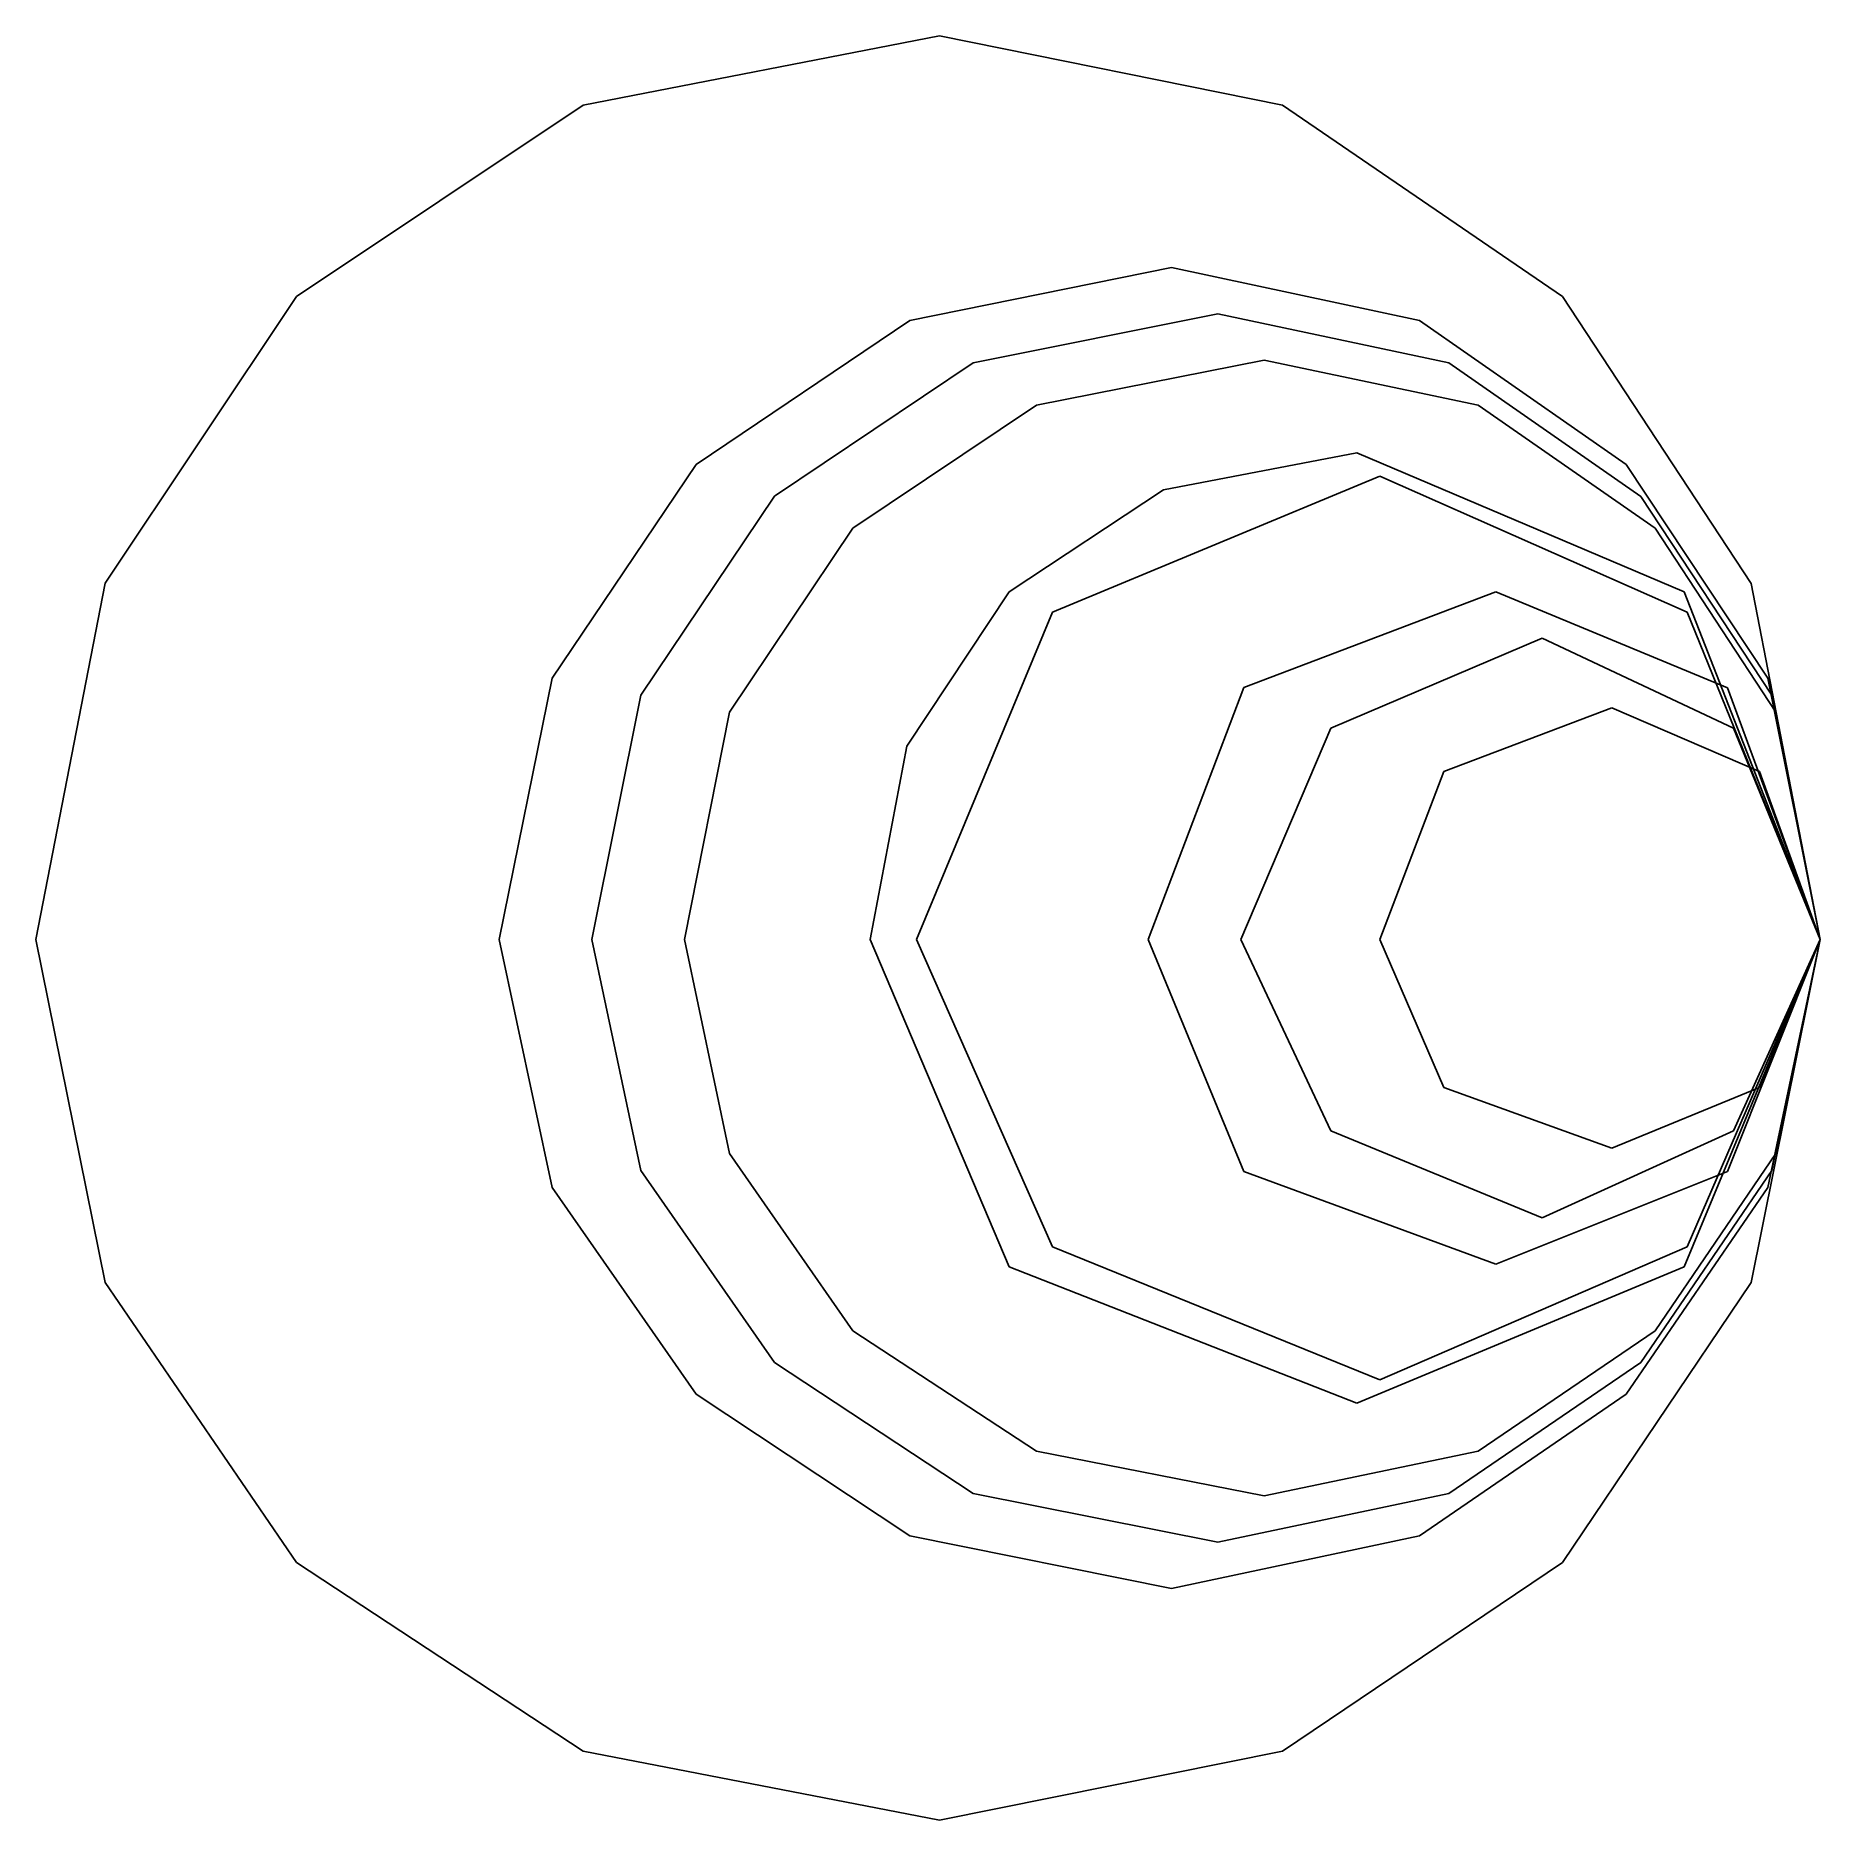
# Model space of a CAD drawing. Extents: x -3 to 195, y 86 to 226.
# Drawn here: x -3.477 to 0, y 222.292 to 225.769 of the extents above.
import ezdxf

# ---------------------------------------------------------------- set-up
doc = ezdxf.new("R2010")
doc.units = 0

msp = doc.modelspace()

# ---------------------------------------------------------------- linework, layer by layer
at = {"layer": 'Layer 1'}
for p, q in [((-2.410179, 225.633603), (-1.71591, 225.76907)), ((-2.410179, 225.633603), (-1.71591, 225.76907)), ((-2.410179, 225.633603), (-1.71591, 225.76907)), ((-2.410179, 225.633603), (-1.71591, 225.76907)), ((-1.71591, 225.76907), (-1.047749, 225.633514)), ((-1.71591, 225.76907), (-1.047749, 225.633514)), ((-1.71591, 225.76907), (-1.047749, 225.633514)), ((-1.71591, 225.76907), (-1.047749, 225.633514)), ((-2.96898, 225.261068), (-2.410179, 225.633603)), ((-2.96898, 225.261068), (-2.410179, 225.633603)), ((-2.96898, 225.261068), (-2.410179, 225.633603)), ((-2.96898, 225.261068), (-2.410179, 225.633603)), ((-1.047749, 225.633514), (-0.502355, 225.260884)), ((-1.047749, 225.633514), (-0.502355, 225.260884)), ((-1.047749, 225.633514), (-0.502355, 225.260884)), ((-1.047749, 225.633514), (-0.502355, 225.260884)), ((-1.773761, 225.214499), (-1.26435, 225.31751)), ((-1.26435, 225.31751), (-0.781045, 225.214499)), ((-3.341513, 224.702267), (-2.96898, 225.261068)), ((-3.341513, 224.702267), (-2.96898, 225.261068)), ((-3.341513, 224.702267), (-2.96898, 225.261068)), ((-3.341513, 224.702267), (-2.96898, 225.261068)), ((-0.502355, 225.260884), (-0.134761, 224.702079)), ((-0.502355, 225.260884), (-0.134761, 224.702079)), ((-0.502355, 225.260884), (-0.134761, 224.702079)), ((-0.502355, 225.260884), (-0.134761, 224.702079)), ((-2.190038, 224.933688), (-1.773761, 225.214499)), ((-1.65029, 225.13195), (-1.17404, 225.2272)), ((-1.65029, 225.13195), (-1.17404, 225.2272)), ((-1.17404, 225.2272), (-0.723898, 225.131819)), ((-1.17404, 225.2272), (-0.723898, 225.131819)), ((-0.781045, 225.214499), (-0.378175, 224.933688)), ((-1.52682, 225.049401), (-1.08373, 225.13689)), ((-1.52682, 225.049401), (-1.08373, 225.13689)), ((-1.08373, 225.13689), (-0.666749, 225.049422)), ((-1.08373, 225.13689), (-0.666749, 225.049422)), ((-2.03764, 224.8716), (-1.65029, 225.13195)), ((-2.03764, 224.8716), (-1.65029, 225.13195)), ((-0.723898, 225.131819), (-0.349955, 224.8714)), ((-0.723898, 225.131819), (-0.349955, 224.8714)), ((-1.885242, 224.809511), (-1.52682, 225.049401)), ((-1.885242, 224.809511), (-1.52682, 225.049401)), ((-0.666749, 225.049422), (-0.321733, 224.809486)), ((-0.666749, 225.049422), (-0.321733, 224.809486)), ((-2.470849, 224.517411), (-2.190038, 224.933688)), ((-1.279876, 224.884299), (-0.90311, 224.956266)), ((-1.279876, 224.884299), (-0.90311, 224.956266)), ((-1.279876, 224.884299), (-0.90311, 224.956266)), ((-1.279876, 224.884299), (-0.90311, 224.956266)), ((-1.279876, 224.884299), (-0.90311, 224.956266)), ((-1.279876, 224.884299), (-0.90311, 224.956266)), ((-1.279876, 224.884299), (-0.90311, 224.956266)), ((-1.279876, 224.884299), (-0.90311, 224.956266)), ((-1.279876, 224.884299), (-0.90311, 224.956266)), ((-1.279876, 224.884299), (-0.90311, 224.956266)), ((-1.279876, 224.884299), (-0.90311, 224.956266)), ((-1.279876, 224.884299), (-0.90311, 224.956266)), ((-1.279876, 224.884299), (-0.90311, 224.956266)), ((-1.279876, 224.884299), (-0.90311, 224.956266)), ((-1.279876, 224.884299), (-0.90311, 224.956266)), ((-1.279876, 224.884299), (-0.90311, 224.956266)), ((-1.279876, 224.884299), (-0.90311, 224.956266)), ((-0.90311, 224.956266), (-0.265288, 224.685333)), ((-0.90311, 224.956266), (-0.265288, 224.685333)), ((-0.90311, 224.956266), (-0.265288, 224.685333)), ((-0.90311, 224.956266), (-0.265288, 224.685333)), ((-0.90311, 224.956266), (-0.265288, 224.685333)), ((-0.90311, 224.956266), (-0.265288, 224.685333)), ((-0.90311, 224.956266), (-0.265288, 224.685333)), ((-0.90311, 224.956266), (-0.265288, 224.685333)), ((-0.90311, 224.956266), (-0.265288, 224.685333)), ((-0.90311, 224.956266), (-0.265288, 224.685333)), ((-0.90311, 224.956266), (-0.265288, 224.685333)), ((-0.90311, 224.956266), (-0.265288, 224.685333)), ((-0.90311, 224.956266), (-0.265288, 224.685333)), ((-0.90311, 224.956266), (-0.265288, 224.685333)), ((-0.90311, 224.956266), (-0.265288, 224.685333)), ((-0.90311, 224.956266), (-0.265288, 224.685333)), ((-0.90311, 224.956266), (-0.265288, 224.685333)), ((-0.378175, 224.933688), (-0.102305, 224.517411)), ((-1.495776, 224.645822), (-0.857955, 224.91111)), ((-1.495776, 224.645822), (-0.857955, 224.91111)), ((-1.495776, 224.645822), (-0.857955, 224.91111)), ((-1.495776, 224.645822), (-0.857955, 224.91111)), ((-1.495776, 224.645822), (-0.857955, 224.91111)), ((-1.495776, 224.645822), (-0.857955, 224.91111)), ((-1.495776, 224.645822), (-0.857955, 224.91111)), ((-1.495776, 224.645822), (-0.857955, 224.91111)), ((-1.495776, 224.645822), (-0.857955, 224.91111)), ((-1.495776, 224.645822), (-0.857955, 224.91111)), ((-1.495776, 224.645822), (-0.857955, 224.91111)), ((-1.495776, 224.645822), (-0.857955, 224.91111)), ((-1.495776, 224.645822), (-0.857955, 224.91111)), ((-1.495776, 224.645822), (-0.857955, 224.91111)), ((-1.495776, 224.645822), (-0.857955, 224.91111)), ((-1.495776, 224.645822), (-0.857955, 224.91111)), ((-1.495776, 224.645822), (-0.857955, 224.91111)), ((-1.495776, 224.645822), (-0.857955, 224.91111)), ((-1.495776, 224.645822), (-0.857955, 224.91111)), ((-1.495776, 224.645822), (-0.857955, 224.91111)), ((-1.495776, 224.645822), (-0.857955, 224.91111)), ((-1.495776, 224.645822), (-0.857955, 224.91111)), ((-1.495776, 224.645822), (-0.857955, 224.91111)), ((-1.495776, 224.645822), (-0.857955, 224.91111)), ((-1.495776, 224.645822), (-0.857955, 224.91111)), ((-1.495776, 224.645822), (-0.857955, 224.91111)), ((-1.495776, 224.645822), (-0.857955, 224.91111)), ((-1.495776, 224.645822), (-0.857955, 224.91111)), ((-1.495776, 224.645822), (-0.857955, 224.91111)), ((-1.495776, 224.645822), (-0.857955, 224.91111)), ((-1.495776, 224.645822), (-0.857955, 224.91111)), ((-1.495776, 224.645822), (-0.857955, 224.91111)), ((-1.495776, 224.645822), (-0.857955, 224.91111)), ((-0.857955, 224.91111), (-0.259644, 224.645821)), ((-0.857955, 224.91111), (-0.259644, 224.645821)), ((-0.857955, 224.91111), (-0.259644, 224.645821)), ((-0.857955, 224.91111), (-0.259644, 224.645821)), ((-0.857955, 224.91111), (-0.259644, 224.645821)), ((-0.857955, 224.91111), (-0.259644, 224.645821)), ((-0.857955, 224.91111), (-0.259644, 224.645821)), ((-0.857955, 224.91111), (-0.259644, 224.645821)), ((-0.857955, 224.91111), (-0.259644, 224.645821)), ((-0.857955, 224.91111), (-0.259644, 224.645821)), ((-0.857955, 224.91111), (-0.259644, 224.645821)), ((-0.857955, 224.91111), (-0.259644, 224.645821)), ((-0.857955, 224.91111), (-0.259644, 224.645821)), ((-0.857955, 224.91111), (-0.259644, 224.645821)), ((-0.857955, 224.91111), (-0.259644, 224.645821)), ((-0.857955, 224.91111), (-0.259644, 224.645821)), ((-0.857955, 224.91111), (-0.259644, 224.645821)), ((-0.857955, 224.91111), (-0.259644, 224.645821)), ((-0.857955, 224.91111), (-0.259644, 224.645821)), ((-0.857955, 224.91111), (-0.259644, 224.645821)), ((-0.857955, 224.91111), (-0.259644, 224.645821)), ((-0.857955, 224.91111), (-0.259644, 224.645821)), ((-0.857955, 224.91111), (-0.259644, 224.645821)), ((-0.857955, 224.91111), (-0.259644, 224.645821)), ((-0.857955, 224.91111), (-0.259644, 224.645821)), ((-0.857955, 224.91111), (-0.259644, 224.645821)), ((-0.857955, 224.91111), (-0.259644, 224.645821)), ((-0.857955, 224.91111), (-0.259644, 224.645821)), ((-0.857955, 224.91111), (-0.259644, 224.645821)), ((-0.857955, 224.91111), (-0.259644, 224.645821)), ((-0.857955, 224.91111), (-0.259644, 224.645821)), ((-0.857955, 224.91111), (-0.259644, 224.645821)), ((-0.857955, 224.91111), (-0.259644, 224.645821)), ((-2.29799, 224.48425), (-2.03764, 224.8716)), ((-2.29799, 224.48425), (-2.03764, 224.8716)), ((-1.580443, 224.685333), (-1.279876, 224.884299)), ((-1.580443, 224.685333), (-1.279876, 224.884299)), ((-1.580443, 224.685333), (-1.279876, 224.884299)), ((-1.580443, 224.685333), (-1.279876, 224.884299)), ((-1.580443, 224.685333), (-1.279876, 224.884299)), ((-1.580443, 224.685333), (-1.279876, 224.884299)), ((-1.580443, 224.685333), (-1.279876, 224.884299)), ((-1.580443, 224.685333), (-1.279876, 224.884299)), ((-1.580443, 224.685333), (-1.279876, 224.884299)), ((-1.580443, 224.685333), (-1.279876, 224.884299)), ((-1.580443, 224.685333), (-1.279876, 224.884299)), ((-1.580443, 224.685333), (-1.279876, 224.884299)), ((-1.580443, 224.685333), (-1.279876, 224.884299)), ((-1.580443, 224.685333), (-1.279876, 224.884299)), ((-1.580443, 224.685333), (-1.279876, 224.884299)), ((-1.580443, 224.685333), (-1.279876, 224.884299)), ((-1.580443, 224.685333), (-1.279876, 224.884299)), ((-0.349955, 224.8714), (-0.094544, 224.484081)), ((-0.349955, 224.8714), (-0.094544, 224.484081)), ((-2.125131, 224.451089), (-1.885242, 224.809511)), ((-2.125131, 224.451089), (-1.885242, 224.809511)), ((-0.321733, 224.809486), (-0.086783, 224.45103)), ((-0.321733, 224.809486), (-0.086783, 224.45103)), ((-3.47698, 224.008), (-3.341513, 224.702267)), ((-3.47698, 224.008), (-3.341513, 224.702267)), ((-3.47698, 224.008), (-3.341513, 224.702267)), ((-3.47698, 224.008), (-3.341513, 224.702267)), ((-1.779409, 224.384766), (-1.580443, 224.685333)), ((-1.779409, 224.384766), (-1.580443, 224.685333)), ((-1.779409, 224.384766), (-1.580443, 224.685333)), ((-1.779409, 224.384766), (-1.580443, 224.685333)), ((-1.779409, 224.384766), (-1.580443, 224.685333)), ((-1.779409, 224.384766), (-1.580443, 224.685333)), ((-1.779409, 224.384766), (-1.580443, 224.685333)), ((-1.779409, 224.384766), (-1.580443, 224.685333)), ((-1.779409, 224.384766), (-1.580443, 224.685333)), ((-1.779409, 224.384766), (-1.580443, 224.685333)), ((-1.779409, 224.384766), (-1.580443, 224.685333)), ((-1.779409, 224.384766), (-1.580443, 224.685333)), ((-1.779409, 224.384766), (-1.580443, 224.685333)), ((-1.779409, 224.384766), (-1.580443, 224.685333)), ((-1.779409, 224.384766), (-1.580443, 224.685333)), ((-1.779409, 224.384766), (-1.580443, 224.685333)), ((-1.779409, 224.384766), (-1.580443, 224.685333)), ((-1.123244, 224.499067), (-0.632177, 224.685333)), ((-1.123244, 224.499067), (-0.632177, 224.685333)), ((-1.123244, 224.499067), (-0.632177, 224.685333)), ((-1.123244, 224.499067), (-0.632177, 224.685333)), ((-1.123244, 224.499067), (-0.632177, 224.685333)), ((-1.123244, 224.499067), (-0.632177, 224.685333)), ((-0.632177, 224.685333), (-0.180622, 224.498792)), ((-0.632177, 224.685333), (-0.180622, 224.498792)), ((-0.632177, 224.685333), (-0.180622, 224.498792)), ((-0.632177, 224.685333), (-0.180622, 224.498792)), ((-0.632177, 224.685333), (-0.180622, 224.498792)), ((-0.632177, 224.685333), (-0.180622, 224.498792)), ((-0.265288, 224.685333), (0, 224.008)), ((-0.265288, 224.685333), (0, 224.008)), ((-0.265288, 224.685333), (0, 224.008)), ((-0.265288, 224.685333), (0, 224.008)), ((-0.265288, 224.685333), (0, 224.008)), ((-0.265288, 224.685333), (0, 224.008)), ((-0.265288, 224.685333), (0, 224.008)), ((-0.265288, 224.685333), (0, 224.008)), ((-0.265288, 224.685333), (0, 224.008)), ((-0.265288, 224.685333), (0, 224.008)), ((-0.265288, 224.685333), (0, 224.008)), ((-0.265288, 224.685333), (0, 224.008)), ((-0.265288, 224.685333), (0, 224.008)), ((-0.265288, 224.685333), (0, 224.008)), ((-0.265288, 224.685333), (0, 224.008)), ((-0.265288, 224.685333), (0, 224.008)), ((-0.265288, 224.685333), (0, 224.008)), ((-0.134761, 224.702079), (0, 224.008)), ((-0.134761, 224.702079), (0, 224.008)), ((-0.134761, 224.702079), (0, 224.008)), ((-0.134761, 224.702079), (0, 224.008)), ((-1.761065, 224.008), (-1.495776, 224.645822)), ((-1.761065, 224.008), (-1.495776, 224.645822)), ((-1.761065, 224.008), (-1.495776, 224.645822)), ((-1.761065, 224.008), (-1.495776, 224.645822)), ((-1.761065, 224.008), (-1.495776, 224.645822)), ((-1.761065, 224.008), (-1.495776, 224.645822)), ((-1.761065, 224.008), (-1.495776, 224.645822)), ((-1.761065, 224.008), (-1.495776, 224.645822)), ((-1.761065, 224.008), (-1.495776, 224.645822)), ((-1.761065, 224.008), (-1.495776, 224.645822)), ((-1.761065, 224.008), (-1.495776, 224.645822)), ((-1.761065, 224.008), (-1.495776, 224.645822)), ((-1.761065, 224.008), (-1.495776, 224.645822)), ((-1.761065, 224.008), (-1.495776, 224.645822)), ((-1.761065, 224.008), (-1.495776, 224.645822)), ((-1.761065, 224.008), (-1.495776, 224.645822)), ((-1.761065, 224.008), (-1.495776, 224.645822)), ((-1.761065, 224.008), (-1.495776, 224.645822)), ((-1.761065, 224.008), (-1.495776, 224.645822)), ((-1.761065, 224.008), (-1.495776, 224.645822)), ((-1.761065, 224.008), (-1.495776, 224.645822)), ((-1.761065, 224.008), (-1.495776, 224.645822)), ((-1.761065, 224.008), (-1.495776, 224.645822)), ((-1.761065, 224.008), (-1.495776, 224.645822)), ((-1.761065, 224.008), (-1.495776, 224.645822)), ((-1.761065, 224.008), (-1.495776, 224.645822)), ((-1.761065, 224.008), (-1.495776, 224.645822)), ((-1.761065, 224.008), (-1.495776, 224.645822)), ((-1.761065, 224.008), (-1.495776, 224.645822)), ((-1.761065, 224.008), (-1.495776, 224.645822)), ((-1.761065, 224.008), (-1.495776, 224.645822)), ((-1.761065, 224.008), (-1.495776, 224.645822)), ((-1.761065, 224.008), (-1.495776, 224.645822)), ((-0.259644, 224.645821), (0, 224.008)), ((-0.259644, 224.645821), (0, 224.008)), ((-0.259644, 224.645821), (0, 224.008)), ((-0.259644, 224.645821), (0, 224.008)), ((-0.259644, 224.645821), (0, 224.008)), ((-0.259644, 224.645821), (0, 224.008)), ((-0.259644, 224.645821), (0, 224.008)), ((-0.259644, 224.645821), (0, 224.008)), ((-0.259644, 224.645821), (0, 224.008)), ((-0.259644, 224.645821), (0, 224.008)), ((-0.259644, 224.645821), (0, 224.008)), ((-0.259644, 224.645821), (0, 224.008)), ((-0.259644, 224.645821), (0, 224.008)), ((-0.259644, 224.645821), (0, 224.008)), ((-0.259644, 224.645821), (0, 224.008)), ((-0.259644, 224.645821), (0, 224.008)), ((-0.259644, 224.645821), (0, 224.008)), ((-0.259644, 224.645821), (0, 224.008)), ((-0.259644, 224.645821), (0, 224.008)), ((-0.259644, 224.645821), (0, 224.008)), ((-0.259644, 224.645821), (0, 224.008)), ((-0.259644, 224.645821), (0, 224.008)), ((-0.259644, 224.645821), (0, 224.008)), ((-0.259644, 224.645821), (0, 224.008)), ((-0.259644, 224.645821), (0, 224.008)), ((-0.259644, 224.645821), (0, 224.008)), ((-0.259644, 224.645821), (0, 224.008)), ((-0.259644, 224.645821), (0, 224.008)), ((-0.259644, 224.645821), (0, 224.008)), ((-0.259644, 224.645821), (0, 224.008)), ((-0.259644, 224.645821), (0, 224.008)), ((-0.259644, 224.645821), (0, 224.008)), ((-0.259644, 224.645821), (0, 224.008)), ((-0.953911, 224.42), (-0.541866, 224.595)), ((-0.953911, 224.42), (-0.541866, 224.595)), ((-0.953911, 224.42), (-0.541866, 224.595)), ((-0.953911, 224.42), (-0.541866, 224.595)), ((-0.953911, 224.42), (-0.541866, 224.595)), ((-0.953911, 224.42), (-0.541866, 224.595)), ((-0.953911, 224.42), (-0.541866, 224.595)), ((-0.953911, 224.42), (-0.541866, 224.595)), ((-0.953911, 224.42), (-0.541866, 224.595)), ((-0.953911, 224.42), (-0.541866, 224.595)), ((-0.953911, 224.42), (-0.541866, 224.595)), ((-0.953911, 224.42), (-0.541866, 224.595)), ((-0.953911, 224.42), (-0.541866, 224.595)), ((-0.953911, 224.42), (-0.541866, 224.595)), ((-0.953911, 224.42), (-0.541866, 224.595)), ((-0.953911, 224.42), (-0.541866, 224.595)), ((-0.953911, 224.42), (-0.541866, 224.595)), ((-0.953911, 224.42), (-0.541866, 224.595)), ((-0.953911, 224.42), (-0.541866, 224.595)), ((-0.953911, 224.42), (-0.541866, 224.595)), ((-0.953911, 224.42), (-0.541866, 224.595)), ((-0.953911, 224.42), (-0.541866, 224.595)), ((-0.953911, 224.42), (-0.541866, 224.595)), ((-0.953911, 224.42), (-0.541866, 224.595)), ((-0.953911, 224.42), (-0.541866, 224.595)), ((-0.953911, 224.42), (-0.541866, 224.595)), ((-0.953911, 224.42), (-0.541866, 224.595)), ((-0.953911, 224.42), (-0.541866, 224.595)), ((-0.541866, 224.595), (-0.169333, 224.42)), ((-0.541866, 224.595), (-0.169333, 224.42)), ((-0.541866, 224.595), (-0.169333, 224.42)), ((-0.541866, 224.595), (-0.169333, 224.42)), ((-0.541866, 224.595), (-0.169333, 224.42)), ((-0.541866, 224.595), (-0.169333, 224.42)), ((-0.541866, 224.595), (-0.169333, 224.42)), ((-0.541866, 224.595), (-0.169333, 224.42)), ((-0.541866, 224.595), (-0.169333, 224.42)), ((-0.541866, 224.595), (-0.169333, 224.42)), ((-0.541866, 224.595), (-0.169333, 224.42)), ((-0.541866, 224.595), (-0.169333, 224.42)), ((-0.541866, 224.595), (-0.169333, 224.42)), ((-0.541866, 224.595), (-0.169333, 224.42)), ((-0.541866, 224.595), (-0.169333, 224.42)), ((-0.541866, 224.595), (-0.169333, 224.42)), ((-0.541866, 224.595), (-0.169333, 224.42)), ((-0.541866, 224.595), (-0.169333, 224.42)), ((-0.541866, 224.595), (-0.169333, 224.42)), ((-0.541866, 224.595), (-0.169333, 224.42)), ((-0.541866, 224.595), (-0.169333, 224.42)), ((-0.541866, 224.595), (-0.169333, 224.42)), ((-0.541866, 224.595), (-0.169333, 224.42)), ((-0.541866, 224.595), (-0.169333, 224.42)), ((-0.541866, 224.595), (-0.169333, 224.42)), ((-0.541866, 224.595), (-0.169333, 224.42)), ((-0.541866, 224.595), (-0.169333, 224.42)), ((-0.541866, 224.595), (-0.169333, 224.42)), ((-2.57386, 224.008), (-2.470849, 224.517411)), ((-0.102305, 224.517411), (0, 224.008)), ((-2.39324, 224.008), (-2.29799, 224.48425)), ((-2.39324, 224.008), (-2.29799, 224.48425)), ((-1.30951, 224.008), (-1.123244, 224.499067)), ((-1.30951, 224.008), (-1.123244, 224.499067)), ((-1.30951, 224.008), (-1.123244, 224.499067)), ((-1.30951, 224.008), (-1.123244, 224.499067)), ((-1.30951, 224.008), (-1.123244, 224.499067)), ((-1.30951, 224.008), (-1.123244, 224.499067)), ((-0.180622, 224.498792), (0, 224.008)), ((-0.180622, 224.498792), (0, 224.008)), ((-0.180622, 224.498792), (0, 224.008)), ((-0.180622, 224.498792), (0, 224.008)), ((-0.180622, 224.498792), (0, 224.008)), ((-0.180622, 224.498792), (0, 224.008)), ((-0.094544, 224.484081), (0, 224.008)), ((-0.094544, 224.484081), (0, 224.008)), ((-2.21262, 224.008), (-2.125131, 224.451089)), ((-2.21262, 224.008), (-2.125131, 224.451089)), ((-0.733777, 224.335377), (-0.4064, 224.459555)), ((-0.733777, 224.335377), (-0.4064, 224.459555)), ((-0.733777, 224.335377), (-0.4064, 224.459555)), ((-0.733777, 224.335377), (-0.4064, 224.459555)), ((-0.733777, 224.335377), (-0.4064, 224.459555)), ((-0.733777, 224.335377), (-0.4064, 224.459555)), ((-0.733777, 224.335377), (-0.4064, 224.459555)), ((-0.733777, 224.335377), (-0.4064, 224.459555)), ((-0.733777, 224.335377), (-0.4064, 224.459555)), ((-0.733777, 224.335377), (-0.4064, 224.459555)), ((-0.733777, 224.335377), (-0.4064, 224.459555)), ((-0.733777, 224.335377), (-0.4064, 224.459555)), ((-0.733777, 224.335377), (-0.4064, 224.459555)), ((-0.733777, 224.335377), (-0.4064, 224.459555)), ((-0.733777, 224.335377), (-0.4064, 224.459555)), ((-0.733777, 224.335377), (-0.4064, 224.459555)), ((-0.733777, 224.335377), (-0.4064, 224.459555)), ((-0.733777, 224.335377), (-0.4064, 224.459555)), ((-0.733777, 224.335377), (-0.4064, 224.459555)), ((-0.733777, 224.335377), (-0.4064, 224.459555)), ((-0.733777, 224.335377), (-0.4064, 224.459555)), ((-0.733777, 224.335377), (-0.4064, 224.459555)), ((-0.733777, 224.335377), (-0.4064, 224.459555)), ((-0.733777, 224.335377), (-0.4064, 224.459555)), ((-0.733777, 224.335377), (-0.4064, 224.459555)), ((-0.733777, 224.335377), (-0.4064, 224.459555)), ((-0.733777, 224.335377), (-0.4064, 224.459555)), ((-0.733777, 224.335377), (-0.4064, 224.459555)), ((-0.733777, 224.335377), (-0.4064, 224.459555)), ((-0.733777, 224.335377), (-0.4064, 224.459555)), ((-0.733777, 224.335377), (-0.4064, 224.459555)), ((-0.733777, 224.335377), (-0.4064, 224.459555)), ((-0.733777, 224.335377), (-0.4064, 224.459555)), ((-0.733777, 224.335377), (-0.4064, 224.459555)), ((-0.733777, 224.335377), (-0.4064, 224.459555)), ((-0.733777, 224.335377), (-0.4064, 224.459555)), ((-0.733777, 224.335377), (-0.4064, 224.459555)), ((-0.733777, 224.335377), (-0.4064, 224.459555)), ((-0.4064, 224.459555), (-0.118533, 224.335377)), ((-0.4064, 224.459555), (-0.118533, 224.335377)), ((-0.4064, 224.459555), (-0.118533, 224.335377)), ((-0.4064, 224.459555), (-0.118533, 224.335377)), ((-0.4064, 224.459555), (-0.118533, 224.335377)), ((-0.4064, 224.459555), (-0.118533, 224.335377)), ((-0.4064, 224.459555), (-0.118533, 224.335377)), ((-0.4064, 224.459555), (-0.118533, 224.335377)), ((-0.4064, 224.459555), (-0.118533, 224.335377)), ((-0.4064, 224.459555), (-0.118533, 224.335377)), ((-0.4064, 224.459555), (-0.118533, 224.335377)), ((-0.4064, 224.459555), (-0.118533, 224.335377)), ((-0.4064, 224.459555), (-0.118533, 224.335377)), ((-0.4064, 224.459555), (-0.118533, 224.335377)), ((-0.4064, 224.459555), (-0.118533, 224.335377)), ((-0.4064, 224.459555), (-0.118533, 224.335377)), ((-0.4064, 224.459555), (-0.118533, 224.335377)), ((-0.4064, 224.459555), (-0.118533, 224.335377)), ((-0.4064, 224.459555), (-0.118533, 224.335377)), ((-0.4064, 224.459555), (-0.118533, 224.335377)), ((-0.4064, 224.459555), (-0.118533, 224.335377)), ((-0.4064, 224.459555), (-0.118533, 224.335377)), ((-0.4064, 224.459555), (-0.118533, 224.335377)), ((-0.4064, 224.459555), (-0.118533, 224.335377)), ((-0.4064, 224.459555), (-0.118533, 224.335377)), ((-0.4064, 224.459555), (-0.118533, 224.335377)), ((-0.4064, 224.459555), (-0.118533, 224.335377)), ((-0.4064, 224.459555), (-0.118533, 224.335377)), ((-0.4064, 224.459555), (-0.118533, 224.335377)), ((-0.4064, 224.459555), (-0.118533, 224.335377)), ((-0.4064, 224.459555), (-0.118533, 224.335377)), ((-0.4064, 224.459555), (-0.118533, 224.335377)), ((-0.4064, 224.459555), (-0.118533, 224.335377)), ((-0.4064, 224.459555), (-0.118533, 224.335377)), ((-0.4064, 224.459555), (-0.118533, 224.335377)), ((-0.4064, 224.459555), (-0.118533, 224.335377)), ((-0.4064, 224.459555), (-0.118533, 224.335377)), ((-0.4064, 224.459555), (-0.118533, 224.335377)), ((-0.086783, 224.45103), (0, 224.008)), ((-0.086783, 224.45103), (0, 224.008)), ((-1.12889, 224.008), (-0.953911, 224.42)), ((-1.12889, 224.008), (-0.953911, 224.42)), ((-1.12889, 224.008), (-0.953911, 224.42)), ((-1.12889, 224.008), (-0.953911, 224.42)), ((-1.12889, 224.008), (-0.953911, 224.42)), ((-1.12889, 224.008), (-0.953911, 224.42)), ((-1.12889, 224.008), (-0.953911, 224.42)), ((-1.12889, 224.008), (-0.953911, 224.42)), ((-1.12889, 224.008), (-0.953911, 224.42)), ((-1.12889, 224.008), (-0.953911, 224.42)), ((-1.12889, 224.008), (-0.953911, 224.42)), ((-1.12889, 224.008), (-0.953911, 224.42)), ((-1.12889, 224.008), (-0.953911, 224.42)), ((-1.12889, 224.008), (-0.953911, 224.42)), ((-1.12889, 224.008), (-0.953911, 224.42)), ((-1.12889, 224.008), (-0.953911, 224.42)), ((-1.12889, 224.008), (-0.953911, 224.42)), ((-1.12889, 224.008), (-0.953911, 224.42)), ((-1.12889, 224.008), (-0.953911, 224.42)), ((-1.12889, 224.008), (-0.953911, 224.42)), ((-1.12889, 224.008), (-0.953911, 224.42)), ((-1.12889, 224.008), (-0.953911, 224.42)), ((-1.12889, 224.008), (-0.953911, 224.42)), ((-1.12889, 224.008), (-0.953911, 224.42)), ((-1.12889, 224.008), (-0.953911, 224.42)), ((-1.12889, 224.008), (-0.953911, 224.42)), ((-1.12889, 224.008), (-0.953911, 224.42)), ((-1.12889, 224.008), (-0.953911, 224.42)), ((-0.169333, 224.42), (0, 224.008)), ((-0.169333, 224.42), (0, 224.008)), ((-0.169333, 224.42), (0, 224.008)), ((-0.169333, 224.42), (0, 224.008)), ((-0.169333, 224.42), (0, 224.008)), ((-0.169333, 224.42), (0, 224.008)), ((-0.169333, 224.42), (0, 224.008)), ((-0.169333, 224.42), (0, 224.008)), ((-0.169333, 224.42), (0, 224.008)), ((-0.169333, 224.42), (0, 224.008)), ((-0.169333, 224.42), (0, 224.008)), ((-0.169333, 224.42), (0, 224.008)), ((-0.169333, 224.42), (0, 224.008)), ((-0.169333, 224.42), (0, 224.008)), ((-0.169333, 224.42), (0, 224.008)), ((-0.169333, 224.42), (0, 224.008)), ((-0.169333, 224.42), (0, 224.008)), ((-0.169333, 224.42), (0, 224.008)), ((-0.169333, 224.42), (0, 224.008)), ((-0.169333, 224.42), (0, 224.008)), ((-0.169333, 224.42), (0, 224.008)), ((-0.169333, 224.42), (0, 224.008)), ((-0.169333, 224.42), (0, 224.008)), ((-0.169333, 224.42), (0, 224.008)), ((-0.169333, 224.42), (0, 224.008)), ((-0.169333, 224.42), (0, 224.008)), ((-0.169333, 224.42), (0, 224.008)), ((-0.169333, 224.42), (0, 224.008)), ((-1.851376, 224.008), (-1.779409, 224.384766)), ((-1.851376, 224.008), (-1.779409, 224.384766)), ((-1.851376, 224.008), (-1.779409, 224.384766)), ((-1.851376, 224.008), (-1.779409, 224.384766)), ((-1.851376, 224.008), (-1.779409, 224.384766)), ((-1.851376, 224.008), (-1.779409, 224.384766)), ((-1.851376, 224.008), (-1.779409, 224.384766)), ((-1.851376, 224.008), (-1.779409, 224.384766)), ((-1.851376, 224.008), (-1.779409, 224.384766)), ((-1.851376, 224.008), (-1.779409, 224.384766)), ((-1.851376, 224.008), (-1.779409, 224.384766)), ((-1.851376, 224.008), (-1.779409, 224.384766)), ((-1.851376, 224.008), (-1.779409, 224.384766)), ((-1.851376, 224.008), (-1.779409, 224.384766)), ((-1.851376, 224.008), (-1.779409, 224.384766)), ((-1.851376, 224.008), (-1.779409, 224.384766)), ((-1.851376, 224.008), (-1.779409, 224.384766)), ((-0.857955, 224.008), (-0.733777, 224.335377)), ((-0.857955, 224.008), (-0.733777, 224.335377)), ((-0.857955, 224.008), (-0.733777, 224.335377)), ((-0.857955, 224.008), (-0.733777, 224.335377)), ((-0.857955, 224.008), (-0.733777, 224.335377)), ((-0.857955, 224.008), (-0.733777, 224.335377)), ((-0.857955, 224.008), (-0.733777, 224.335377)), ((-0.857955, 224.008), (-0.733777, 224.335377)), ((-0.857955, 224.008), (-0.733777, 224.335377)), ((-0.857955, 224.008), (-0.733777, 224.335377)), ((-0.857955, 224.008), (-0.733777, 224.335377)), ((-0.857955, 224.008), (-0.733777, 224.335377)), ((-0.857955, 224.008), (-0.733777, 224.335377)), ((-0.857955, 224.008), (-0.733777, 224.335377)), ((-0.857955, 224.008), (-0.733777, 224.335377)), ((-0.857955, 224.008), (-0.733777, 224.335377)), ((-0.857955, 224.008), (-0.733777, 224.335377)), ((-0.857955, 224.008), (-0.733777, 224.335377)), ((-0.857955, 224.008), (-0.733777, 224.335377)), ((-0.857955, 224.008), (-0.733777, 224.335377)), ((-0.857955, 224.008), (-0.733777, 224.335377)), ((-0.857955, 224.008), (-0.733777, 224.335377)), ((-0.857955, 224.008), (-0.733777, 224.335377)), ((-0.857955, 224.008), (-0.733777, 224.335377)), ((-0.857955, 224.008), (-0.733777, 224.335377)), ((-0.857955, 224.008), (-0.733777, 224.335377)), ((-0.857955, 224.008), (-0.733777, 224.335377)), ((-0.857955, 224.008), (-0.733777, 224.335377)), ((-0.857955, 224.008), (-0.733777, 224.335377)), ((-0.857955, 224.008), (-0.733777, 224.335377)), ((-0.857955, 224.008), (-0.733777, 224.335377)), ((-0.857955, 224.008), (-0.733777, 224.335377)), ((-0.857955, 224.008), (-0.733777, 224.335377)), ((-0.857955, 224.008), (-0.733777, 224.335377)), ((-0.857955, 224.008), (-0.733777, 224.335377)), ((-0.857955, 224.008), (-0.733777, 224.335377)), ((-0.857955, 224.008), (-0.733777, 224.335377)), ((-0.857955, 224.008), (-0.733777, 224.335377)), ((-0.118533, 224.335377), (0, 224.008)), ((-0.118533, 224.335377), (0, 224.008)), ((-0.118533, 224.335377), (0, 224.008)), ((-0.118533, 224.335377), (0, 224.008)), ((-0.118533, 224.335377), (0, 224.008)), ((-0.118533, 224.335377), (0, 224.008)), ((-0.118533, 224.335377), (0, 224.008)), ((-0.118533, 224.335377), (0, 224.008)), ((-0.118533, 224.335377), (0, 224.008)), ((-0.118533, 224.335377), (0, 224.008)), ((-0.118533, 224.335377), (0, 224.008)), ((-0.118533, 224.335377), (0, 224.008)), ((-0.118533, 224.335377), (0, 224.008)), ((-0.118533, 224.335377), (0, 224.008)), ((-0.118533, 224.335377), (0, 224.008)), ((-0.118533, 224.335377), (0, 224.008)), ((-0.118533, 224.335377), (0, 224.008)), ((-0.118533, 224.335377), (0, 224.008)), ((-0.118533, 224.335377), (0, 224.008)), ((-0.118533, 224.335377), (0, 224.008)), ((-0.118533, 224.335377), (0, 224.008)), ((-0.118533, 224.335377), (0, 224.008)), ((-0.118533, 224.335377), (0, 224.008)), ((-0.118533, 224.335377), (0, 224.008)), ((-0.118533, 224.335377), (0, 224.008)), ((-0.118533, 224.335377), (0, 224.008)), ((-0.118533, 224.335377), (0, 224.008)), ((-0.118533, 224.335377), (0, 224.008)), ((-0.118533, 224.335377), (0, 224.008)), ((-0.118533, 224.335377), (0, 224.008)), ((-0.118533, 224.335377), (0, 224.008)), ((-0.118533, 224.335377), (0, 224.008)), ((-0.118533, 224.335377), (0, 224.008)), ((-0.118533, 224.335377), (0, 224.008)), ((-0.118533, 224.335377), (0, 224.008)), ((-0.118533, 224.335377), (0, 224.008)), ((-0.118533, 224.335377), (0, 224.008)), ((-0.118533, 224.335377), (0, 224.008)), ((-3.341513, 223.339839), (-3.47698, 224.008)), ((-3.341513, 223.339839), (-3.47698, 224.008)), ((-3.341513, 223.339839), (-3.47698, 224.008)), ((-3.341513, 223.339839), (-3.47698, 224.008)), ((-2.470849, 223.524891), (-2.57386, 224.008)), ((-2.29799, 223.557858), (-2.39324, 224.008)), ((-2.29799, 223.557858), (-2.39324, 224.008)), ((-2.125131, 223.591019), (-2.21262, 224.008)), ((-2.125131, 223.591019), (-2.21262, 224.008)), ((-1.580443, 223.370179), (-1.851376, 224.008)), ((-1.580443, 223.370179), (-1.851376, 224.008)), ((-1.580443, 223.370179), (-1.851376, 224.008)), ((-1.580443, 223.370179), (-1.851376, 224.008)), ((-1.580443, 223.370179), (-1.851376, 224.008)), ((-1.580443, 223.370179), (-1.851376, 224.008)), ((-1.580443, 223.370179), (-1.851376, 224.008)), ((-1.580443, 223.370179), (-1.851376, 224.008)), ((-1.580443, 223.370179), (-1.851376, 224.008)), ((-1.580443, 223.370179), (-1.851376, 224.008)), ((-1.580443, 223.370179), (-1.851376, 224.008)), ((-1.580443, 223.370179), (-1.851376, 224.008)), ((-1.580443, 223.370179), (-1.851376, 224.008)), ((-1.580443, 223.370179), (-1.851376, 224.008)), ((-1.580443, 223.370179), (-1.851376, 224.008)), ((-1.580443, 223.370179), (-1.851376, 224.008)), ((-1.580443, 223.370179), (-1.851376, 224.008)), ((-1.495777, 223.409689), (-1.761065, 224.008)), ((-1.495777, 223.409689), (-1.761065, 224.008)), ((-1.495777, 223.409689), (-1.761065, 224.008)), ((-1.495777, 223.409689), (-1.761065, 224.008)), ((-1.495777, 223.409689), (-1.761065, 224.008)), ((-1.495777, 223.409689), (-1.761065, 224.008)), ((-1.495777, 223.409689), (-1.761065, 224.008)), ((-1.495777, 223.409689), (-1.761065, 224.008)), ((-1.495777, 223.409689), (-1.761065, 224.008)), ((-1.495777, 223.409689), (-1.761065, 224.008)), ((-1.495777, 223.409689), (-1.761065, 224.008)), ((-1.495777, 223.409689), (-1.761065, 224.008)), ((-1.495777, 223.409689), (-1.761065, 224.008)), ((-1.495777, 223.409689), (-1.761065, 224.008)), ((-1.495777, 223.409689), (-1.761065, 224.008)), ((-1.495777, 223.409689), (-1.761065, 224.008)), ((-1.495777, 223.409689), (-1.761065, 224.008)), ((-1.495777, 223.409689), (-1.761065, 224.008)), ((-1.495777, 223.409689), (-1.761065, 224.008)), ((-1.495777, 223.409689), (-1.761065, 224.008)), ((-1.495777, 223.409689), (-1.761065, 224.008)), ((-1.495777, 223.409689), (-1.761065, 224.008)), ((-1.495777, 223.409689), (-1.761065, 224.008)), ((-1.495777, 223.409689), (-1.761065, 224.008)), ((-1.495777, 223.409689), (-1.761065, 224.008)), ((-1.495777, 223.409689), (-1.761065, 224.008)), ((-1.495777, 223.409689), (-1.761065, 224.008)), ((-1.495777, 223.409689), (-1.761065, 224.008)), ((-1.495777, 223.409689), (-1.761065, 224.008)), ((-1.495777, 223.409689), (-1.761065, 224.008)), ((-1.495777, 223.409689), (-1.761065, 224.008)), ((-1.495777, 223.409689), (-1.761065, 224.008)), ((-1.495777, 223.409689), (-1.761065, 224.008)), ((-1.123244, 223.556445), (-1.30951, 224.008)), ((-1.123244, 223.556445), (-1.30951, 224.008)), ((-1.123244, 223.556445), (-1.30951, 224.008)), ((-1.123244, 223.556445), (-1.30951, 224.008)), ((-1.123244, 223.556445), (-1.30951, 224.008)), ((-1.123244, 223.556445), (-1.30951, 224.008)), ((-0.953911, 223.635375), (-1.12889, 224.008)), ((-0.953911, 223.635375), (-1.12889, 224.008)), ((-0.953911, 223.635375), (-1.12889, 224.008)), ((-0.953911, 223.635375), (-1.12889, 224.008)), ((-0.953911, 223.635375), (-1.12889, 224.008)), ((-0.953911, 223.635375), (-1.12889, 224.008)), ((-0.953911, 223.635375), (-1.12889, 224.008)), ((-0.953911, 223.635375), (-1.12889, 224.008)), ((-0.953911, 223.635375), (-1.12889, 224.008)), ((-0.953911, 223.635375), (-1.12889, 224.008)), ((-0.953911, 223.635375), (-1.12889, 224.008)), ((-0.953911, 223.635375), (-1.12889, 224.008)), ((-0.953911, 223.635375), (-1.12889, 224.008)), ((-0.953911, 223.635375), (-1.12889, 224.008)), ((-0.953911, 223.635375), (-1.12889, 224.008)), ((-0.953911, 223.635375), (-1.12889, 224.008)), ((-0.953911, 223.635375), (-1.12889, 224.008)), ((-0.953911, 223.635375), (-1.12889, 224.008)), ((-0.953911, 223.635375), (-1.12889, 224.008)), ((-0.953911, 223.635375), (-1.12889, 224.008)), ((-0.953911, 223.635375), (-1.12889, 224.008)), ((-0.953911, 223.635375), (-1.12889, 224.008)), ((-0.953911, 223.635375), (-1.12889, 224.008)), ((-0.953911, 223.635375), (-1.12889, 224.008)), ((-0.953911, 223.635375), (-1.12889, 224.008)), ((-0.953911, 223.635375), (-1.12889, 224.008)), ((-0.953911, 223.635375), (-1.12889, 224.008)), ((-0.953911, 223.635375), (-1.12889, 224.008)), ((-0.733777, 223.720133), (-0.857955, 224.008)), ((-0.733777, 223.720133), (-0.857955, 224.008)), ((-0.733777, 223.720133), (-0.857955, 224.008)), ((-0.733777, 223.720133), (-0.857955, 224.008)), ((-0.733777, 223.720133), (-0.857955, 224.008)), ((-0.733777, 223.720133), (-0.857955, 224.008)), ((-0.733777, 223.720133), (-0.857955, 224.008)), ((-0.733777, 223.720133), (-0.857955, 224.008)), ((-0.733777, 223.720133), (-0.857955, 224.008)), ((-0.733777, 223.720133), (-0.857955, 224.008)), ((-0.733777, 223.720133), (-0.857955, 224.008)), ((-0.733777, 223.720133), (-0.857955, 224.008)), ((-0.733777, 223.720133), (-0.857955, 224.008)), ((-0.733777, 223.720133), (-0.857955, 224.008)), ((-0.733777, 223.720133), (-0.857955, 224.008)), ((-0.733777, 223.720133), (-0.857955, 224.008)), ((-0.733777, 223.720133), (-0.857955, 224.008)), ((-0.733777, 223.720133), (-0.857955, 224.008)), ((-0.733777, 223.720133), (-0.857955, 224.008)), ((-0.733777, 223.720133), (-0.857955, 224.008)), ((-0.733777, 223.720133), (-0.857955, 224.008)), ((-0.733777, 223.720133), (-0.857955, 224.008)), ((-0.733777, 223.720133), (-0.857955, 224.008)), ((-0.733777, 223.720133), (-0.857955, 224.008)), ((-0.733777, 223.720133), (-0.857955, 224.008)), ((-0.733777, 223.720133), (-0.857955, 224.008)), ((-0.733777, 223.720133), (-0.857955, 224.008)), ((-0.733777, 223.720133), (-0.857955, 224.008)), ((-0.733777, 223.720133), (-0.857955, 224.008)), ((-0.733777, 223.720133), (-0.857955, 224.008)), ((-0.733777, 223.720133), (-0.857955, 224.008)), ((-0.733777, 223.720133), (-0.857955, 224.008)), ((-0.733777, 223.720133), (-0.857955, 224.008)), ((-0.733777, 223.720133), (-0.857955, 224.008)), ((-0.733777, 223.720133), (-0.857955, 224.008)), ((-0.733777, 223.720133), (-0.857955, 224.008)), ((-0.733777, 223.720133), (-0.857955, 224.008)), ((-0.733777, 223.720133), (-0.857955, 224.008)), ((0, 224.008), (-0.265289, 223.370178)), ((0, 224.008), (-0.265289, 223.370178)), ((0, 224.008), (-0.265289, 223.370178)), ((0, 224.008), (-0.265289, 223.370178)), ((0, 224.008), (-0.265289, 223.370178)), ((0, 224.008), (-0.265289, 223.370178)), ((0, 224.008), (-0.265289, 223.370178)), ((0, 224.008), (-0.265289, 223.370178)), ((0, 224.008), (-0.265289, 223.370178)), ((0, 224.008), (-0.265289, 223.370178)), ((0, 224.008), (-0.265289, 223.370178)), ((0, 224.008), (-0.265289, 223.370178)), ((0, 224.008), (-0.265289, 223.370178)), ((0, 224.008), (-0.265289, 223.370178)), ((0, 224.008), (-0.265289, 223.370178)), ((0, 224.008), (-0.265289, 223.370178)), ((0, 224.008), (-0.265289, 223.370178)), ((0, 224.008), (-0.259644, 223.409689)), ((0, 224.008), (-0.259644, 223.409689)), ((0, 224.008), (-0.259644, 223.409689)), ((0, 224.008), (-0.259644, 223.409689)), ((0, 224.008), (-0.259644, 223.409689)), ((0, 224.008), (-0.259644, 223.409689)), ((0, 224.008), (-0.259644, 223.409689)), ((0, 224.008), (-0.259644, 223.409689)), ((0, 224.008), (-0.259644, 223.409689)), ((0, 224.008), (-0.259644, 223.409689)), ((0, 224.008), (-0.259644, 223.409689)), ((0, 224.008), (-0.259644, 223.409689)), ((0, 224.008), (-0.259644, 223.409689)), ((0, 224.008), (-0.259644, 223.409689)), ((0, 224.008), (-0.259644, 223.409689)), ((0, 224.008), (-0.259644, 223.409689)), ((0, 224.008), (-0.259644, 223.409689)), ((0, 224.008), (-0.259644, 223.409689)), ((0, 224.008), (-0.259644, 223.409689)), ((0, 224.008), (-0.259644, 223.409689)), ((0, 224.008), (-0.259644, 223.409689)), ((0, 224.008), (-0.259644, 223.409689)), ((0, 224.008), (-0.259644, 223.409689)), ((0, 224.008), (-0.259644, 223.409689)), ((0, 224.008), (-0.259644, 223.409689)), ((0, 224.008), (-0.259644, 223.409689)), ((0, 224.008), (-0.259644, 223.409689)), ((0, 224.008), (-0.259644, 223.409689)), ((0, 224.008), (-0.259644, 223.409689)), ((0, 224.008), (-0.259644, 223.409689)), ((0, 224.008), (-0.259644, 223.409689)), ((0, 224.008), (-0.259644, 223.409689)), ((0, 224.008), (-0.259644, 223.409689)), ((0, 224.008), (-0.180622, 223.556445)), ((0, 224.008), (-0.180622, 223.556445)), ((0, 224.008), (-0.180622, 223.556445)), ((0, 224.008), (-0.180622, 223.556445)), ((0, 224.008), (-0.180622, 223.556445)), ((0, 224.008), (-0.180622, 223.556445)), ((0, 224.008), (-0.169333, 223.635375)), ((0, 224.008), (-0.169333, 223.635375)), ((0, 224.008), (-0.169333, 223.635375)), ((0, 224.008), (-0.169333, 223.635375)), ((0, 224.008), (-0.169333, 223.635375)), ((0, 224.008), (-0.169333, 223.635375)), ((0, 224.008), (-0.169333, 223.635375)), ((0, 224.008), (-0.169333, 223.635375)), ((0, 224.008), (-0.169333, 223.635375)), ((0, 224.008), (-0.169333, 223.635375)), ((0, 224.008), (-0.169333, 223.635375)), ((0, 224.008), (-0.169333, 223.635375)), ((0, 224.008), (-0.169333, 223.635375)), ((0, 224.008), (-0.169333, 223.635375)), ((0, 224.008), (-0.169333, 223.635375)), ((0, 224.008), (-0.169333, 223.635375)), ((0, 224.008), (-0.169333, 223.635375)), ((0, 224.008), (-0.169333, 223.635375)), ((0, 224.008), (-0.169333, 223.635375)), ((0, 224.008), (-0.169333, 223.635375)), ((0, 224.008), (-0.169333, 223.635375)), ((0, 224.008), (-0.169333, 223.635375)), ((0, 224.008), (-0.169333, 223.635375)), ((0, 224.008), (-0.169333, 223.635375)), ((0, 224.008), (-0.169333, 223.635375)), ((0, 224.008), (-0.169333, 223.635375)), ((0, 224.008), (-0.169333, 223.635375)), ((0, 224.008), (-0.169333, 223.635375)), ((0, 224.008), (-0.134761, 223.339839)), ((0, 224.008), (-0.134761, 223.339839)), ((0, 224.008), (-0.134761, 223.339839)), ((0, 224.008), (-0.134761, 223.339839)), ((0, 224.008), (-0.118533, 223.720133)), ((0, 224.008), (-0.118533, 223.720133)), ((0, 224.008), (-0.118533, 223.720133)), ((0, 224.008), (-0.118533, 223.720133)), ((0, 224.008), (-0.118533, 223.720133)), ((0, 224.008), (-0.118533, 223.720133)), ((0, 224.008), (-0.118533, 223.720133)), ((0, 224.008), (-0.118533, 223.720133)), ((0, 224.008), (-0.118533, 223.720133)), ((0, 224.008), (-0.118533, 223.720133)), ((0, 224.008), (-0.118533, 223.720133)), ((0, 224.008), (-0.118533, 223.720133)), ((0, 224.008), (-0.118533, 223.720133)), ((0, 224.008), (-0.118533, 223.720133)), ((0, 224.008), (-0.118533, 223.720133)), ((0, 224.008), (-0.118533, 223.720133)), ((0, 224.008), (-0.118533, 223.720133)), ((0, 224.008), (-0.118533, 223.720133)), ((0, 224.008), (-0.118533, 223.720133)), ((0, 224.008), (-0.118533, 223.720133)), ((0, 224.008), (-0.118533, 223.720133)), ((0, 224.008), (-0.118533, 223.720133)), ((0, 224.008), (-0.118533, 223.720133)), ((0, 224.008), (-0.118533, 223.720133)), ((0, 224.008), (-0.118533, 223.720133)), ((0, 224.008), (-0.118533, 223.720133)), ((0, 224.008), (-0.118533, 223.720133)), ((0, 224.008), (-0.118533, 223.720133)), ((0, 224.008), (-0.118533, 223.720133)), ((0, 224.008), (-0.118533, 223.720133)), ((0, 224.008), (-0.118533, 223.720133)), ((0, 224.008), (-0.118533, 223.720133)), ((0, 224.008), (-0.118533, 223.720133)), ((0, 224.008), (-0.118533, 223.720133)), ((0, 224.008), (-0.118533, 223.720133)), ((0, 224.008), (-0.118533, 223.720133)), ((0, 224.008), (-0.118533, 223.720133)), ((0, 224.008), (-0.118533, 223.720133)), ((0, 224.008), (-0.102305, 223.524891)), ((0, 224.008), (-0.094544, 223.557857)), ((0, 224.008), (-0.094544, 223.557857)), ((0, 224.008), (-0.086783, 223.591017)), ((0, 224.008), (-0.086783, 223.591017)), ((0, 224.008), (0, 224.008)), ((0, 224.008), (0, 224.008)), ((0, 224.008), (0, 224.008)), ((0, 224.008), (0, 224.008)), ((0, 224.008), (0, 224.008)), ((0, 224.008), (0, 224.008)), ((0, 224.008), (0, 224.008)), ((0, 224.008), (0, 224.008)), ((0, 224.008), (0, 224.008)), ((0, 224.008), (0, 224.008)), ((0, 224.008), (0, 224.008)), ((0, 224.008), (0, 224.008)), ((0, 224.008), (0, 224.008)), ((0, 224.008), (0, 224.008)), ((0, 224.008), (0, 224.008)), ((0, 224.008), (0, 224.008)), ((0, 224.008), (0, 224.008)), ((0, 224.008), (0, 224.008)), ((0, 224.008), (0, 224.008)), ((0, 224.008), (0, 224.008)), ((0, 224.008), (0, 224.008)), ((0, 224.008), (0, 224.008)), ((0, 224.008), (0, 224.008)), ((0, 224.008), (0, 224.008)), ((0, 224.008), (0, 224.008)), ((0, 224.008), (0, 224.008)), ((0, 224.008), (0, 224.008)), ((0, 224.008), (0, 224.008)), ((0, 224.008), (0, 224.008)), ((0, 224.008), (0, 224.008)), ((0, 224.008), (0, 224.008)), ((0, 224.008), (0, 224.008)), ((0, 224.008), (0, 224.008)), ((0, 224.008), (0, 224.008)), ((0, 224.008), (0, 224.008)), ((0, 224.008), (0, 224.008)), ((0, 224.008), (0, 224.008)), ((0, 224.008), (0, 224.008)), ((0, 224.008), (0, 224.008)), ((0, 224.008), (0, 224.008)), ((0, 224.008), (0, 224.008)), ((0, 224.008), (0, 224.008)), ((0, 224.008), (0, 224.008)), ((0, 224.008), (0, 224.008)), ((0, 224.008), (0, 224.008)), ((0, 224.008), (0, 224.008)), ((0, 224.008), (0, 224.008)), ((0, 224.008), (0, 224.008)), ((0, 224.008), (0, 224.008)), ((0, 224.008), (0, 224.008)), ((0, 224.008), (0, 224.008)), ((0, 224.008), (0, 224.008)), ((0, 224.008), (0, 224.008)), ((0, 224.008), (0, 224.008)), ((0, 224.008), (0, 224.008)), ((0, 224.008), (0, 224.008)), ((0, 224.008), (0, 224.008)), ((0, 224.008), (0, 224.008)), ((0, 224.008), (0, 224.008)), ((0, 224.008), (0, 224.008)), ((0, 224.008), (0, 224.008)), ((0, 224.008), (0, 224.008)), ((0, 224.008), (0, 224.008)), ((0, 224.008), (0, 224.008)), ((0, 224.008), (0, 224.008)), ((0, 224.008), (0, 224.008)), ((0, 224.008), (0, 224.008)), ((0, 224.008), (0, 224.008)), ((0, 224.008), (0, 224.008)), ((0, 224.008), (0, 224.008)), ((0, 224.008), (0, 224.008)), ((0, 224.008), (0, 224.008)), ((0, 224.008), (0, 224.008)), ((0, 224.008), (0, 224.008)), ((0, 224.008), (0, 224.008)), ((0, 224.008), (0, 224.008)), ((0, 224.008), (0, 224.008)), ((0, 224.008), (0, 224.008)), ((0, 224.008), (0, 224.008)), ((0, 224.008), (0, 224.008)), ((0, 224.008), (0, 224.008)), ((0, 224.008), (0, 224.008)), ((0, 224.008), (0, 224.008)), ((0, 224.008), (0, 224.008)), ((0, 224.008), (0, 224.008)), ((0, 224.008), (0, 224.008)), ((0, 224.008), (0, 224.008)), ((0, 224.008), (0, 224.008)), ((0, 224.008), (0, 224.008)), ((0, 224.008), (0, 224.008)), ((0, 224.008), (0, 224.008)), ((0, 224.008), (0, 224.008)), ((0, 224.008), (0, 224.008)), ((0, 224.008), (0, 224.008)), ((0, 224.008), (0, 224.008)), ((0, 224.008), (0, 224.008)), ((0, 224.008), (0, 224.008)), ((0, 224.008), (0, 224.008)), ((0, 224.008), (0, 224.008)), ((0, 224.008), (0, 224.008)), ((0, 224.008), (0, 224.008)), ((0, 224.008), (0, 224.008)), ((0, 224.008), (0, 224.008)), ((0, 224.008), (0, 224.008)), ((0, 224.008), (0, 224.008)), ((0, 224.008), (0, 224.008)), ((0, 224.008), (0, 224.008)), ((0, 224.008), (0, 224.008)), ((0, 224.008), (0, 224.008)), ((0, 224.008), (0, 224.008)), ((0, 224.008), (0, 224.008)), ((0, 224.008), (0, 224.008)), ((0, 224.008), (0, 224.008)), ((0, 224.008), (0, 224.008)), ((0, 224.008), (0, 224.008)), ((0, 224.008), (0, 224.008)), ((0, 224.008), (0, 224.008)), ((0, 224.008), (0, 224.008)), ((0, 224.008), (0, 224.008)), ((0, 224.008), (0, 224.008)), ((0, 224.008), (0, 224.008)), ((0, 224.008), (0, 224.008)), ((0, 224.008), (0, 224.008)), ((0, 224.008), (0, 224.008)), ((0, 224.008), (0, 224.008)), ((0, 224.008), (0, 224.008)), ((0, 224.008), (0, 224.008)), ((0, 224.008), (0, 224.008)), ((0, 224.008), (0, 224.008)), ((0, 224.008), (0, 224.008)), ((0, 224.008), (0, 224.008)), ((-0.4064, 223.6016), (-0.733777, 223.720133)), ((-0.4064, 223.6016), (-0.733777, 223.720133)), ((-0.4064, 223.6016), (-0.733777, 223.720133)), ((-0.4064, 223.6016), (-0.733777, 223.720133)), ((-0.4064, 223.6016), (-0.733777, 223.720133)), ((-0.4064, 223.6016), (-0.733777, 223.720133)), ((-0.4064, 223.6016), (-0.733777, 223.720133)), ((-0.4064, 223.6016), (-0.733777, 223.720133)), ((-0.4064, 223.6016), (-0.733777, 223.720133)), ((-0.4064, 223.6016), (-0.733777, 223.720133)), ((-0.4064, 223.6016), (-0.733777, 223.720133)), ((-0.4064, 223.6016), (-0.733777, 223.720133)), ((-0.4064, 223.6016), (-0.733777, 223.720133)), ((-0.4064, 223.6016), (-0.733777, 223.720133)), ((-0.4064, 223.6016), (-0.733777, 223.720133)), ((-0.4064, 223.6016), (-0.733777, 223.720133)), ((-0.4064, 223.6016), (-0.733777, 223.720133)), ((-0.4064, 223.6016), (-0.733777, 223.720133)), ((-0.4064, 223.6016), (-0.733777, 223.720133)), ((-0.4064, 223.6016), (-0.733777, 223.720133)), ((-0.4064, 223.6016), (-0.733777, 223.720133)), ((-0.4064, 223.6016), (-0.733777, 223.720133)), ((-0.4064, 223.6016), (-0.733777, 223.720133)), ((-0.4064, 223.6016), (-0.733777, 223.720133)), ((-0.4064, 223.6016), (-0.733777, 223.720133)), ((-0.4064, 223.6016), (-0.733777, 223.720133)), ((-0.4064, 223.6016), (-0.733777, 223.720133)), ((-0.4064, 223.6016), (-0.733777, 223.720133)), ((-0.4064, 223.6016), (-0.733777, 223.720133)), ((-0.4064, 223.6016), (-0.733777, 223.720133)), ((-0.4064, 223.6016), (-0.733777, 223.720133)), ((-0.4064, 223.6016), (-0.733777, 223.720133)), ((-0.4064, 223.6016), (-0.733777, 223.720133)), ((-0.4064, 223.6016), (-0.733777, 223.720133)), ((-0.4064, 223.6016), (-0.733777, 223.720133)), ((-0.4064, 223.6016), (-0.733777, 223.720133)), ((-0.4064, 223.6016), (-0.733777, 223.720133)), ((-0.4064, 223.6016), (-0.733777, 223.720133)), ((-0.118533, 223.720133), (-0.4064, 223.6016)), ((-0.118533, 223.720133), (-0.4064, 223.6016)), ((-0.118533, 223.720133), (-0.4064, 223.6016)), ((-0.118533, 223.720133), (-0.4064, 223.6016)), ((-0.118533, 223.720133), (-0.4064, 223.6016)), ((-0.118533, 223.720133), (-0.4064, 223.6016)), ((-0.118533, 223.720133), (-0.4064, 223.6016)), ((-0.118533, 223.720133), (-0.4064, 223.6016)), ((-0.118533, 223.720133), (-0.4064, 223.6016)), ((-0.118533, 223.720133), (-0.4064, 223.6016)), ((-0.118533, 223.720133), (-0.4064, 223.6016)), ((-0.118533, 223.720133), (-0.4064, 223.6016)), ((-0.118533, 223.720133), (-0.4064, 223.6016)), ((-0.118533, 223.720133), (-0.4064, 223.6016)), ((-0.118533, 223.720133), (-0.4064, 223.6016)), ((-0.118533, 223.720133), (-0.4064, 223.6016)), ((-0.118533, 223.720133), (-0.4064, 223.6016)), ((-0.118533, 223.720133), (-0.4064, 223.6016)), ((-0.118533, 223.720133), (-0.4064, 223.6016)), ((-0.118533, 223.720133), (-0.4064, 223.6016)), ((-0.118533, 223.720133), (-0.4064, 223.6016)), ((-0.118533, 223.720133), (-0.4064, 223.6016)), ((-0.118533, 223.720133), (-0.4064, 223.6016)), ((-0.118533, 223.720133), (-0.4064, 223.6016)), ((-0.118533, 223.720133), (-0.4064, 223.6016)), ((-0.118533, 223.720133), (-0.4064, 223.6016)), ((-0.118533, 223.720133), (-0.4064, 223.6016)), ((-0.118533, 223.720133), (-0.4064, 223.6016)), ((-0.118533, 223.720133), (-0.4064, 223.6016)), ((-0.118533, 223.720133), (-0.4064, 223.6016)), ((-0.118533, 223.720133), (-0.4064, 223.6016)), ((-0.118533, 223.720133), (-0.4064, 223.6016)), ((-0.118533, 223.720133), (-0.4064, 223.6016)), ((-0.118533, 223.720133), (-0.4064, 223.6016)), ((-0.118533, 223.720133), (-0.4064, 223.6016)), ((-0.118533, 223.720133), (-0.4064, 223.6016)), ((-0.118533, 223.720133), (-0.4064, 223.6016)), ((-0.118533, 223.720133), (-0.4064, 223.6016)), ((-0.541866, 223.466), (-0.953911, 223.635375)), ((-0.541866, 223.466), (-0.953911, 223.635375)), ((-0.541866, 223.466), (-0.953911, 223.635375)), ((-0.541866, 223.466), (-0.953911, 223.635375)), ((-0.541866, 223.466), (-0.953911, 223.635375)), ((-0.541866, 223.466), (-0.953911, 223.635375)), ((-0.541866, 223.466), (-0.953911, 223.635375)), ((-0.541866, 223.466), (-0.953911, 223.635375)), ((-0.541866, 223.466), (-0.953911, 223.635375)), ((-0.541866, 223.466), (-0.953911, 223.635375)), ((-0.541866, 223.466), (-0.953911, 223.635375)), ((-0.541866, 223.466), (-0.953911, 223.635375)), ((-0.541866, 223.466), (-0.953911, 223.635375)), ((-0.541866, 223.466), (-0.953911, 223.635375)), ((-0.541866, 223.466), (-0.953911, 223.635375)), ((-0.541866, 223.466), (-0.953911, 223.635375)), ((-0.541866, 223.466), (-0.953911, 223.635375)), ((-0.541866, 223.466), (-0.953911, 223.635375)), ((-0.541866, 223.466), (-0.953911, 223.635375)), ((-0.541866, 223.466), (-0.953911, 223.635375)), ((-0.541866, 223.466), (-0.953911, 223.635375)), ((-0.541866, 223.466), (-0.953911, 223.635375)), ((-0.541866, 223.466), (-0.953911, 223.635375)), ((-0.541866, 223.466), (-0.953911, 223.635375)), ((-0.541866, 223.466), (-0.953911, 223.635375)), ((-0.541866, 223.466), (-0.953911, 223.635375)), ((-0.541866, 223.466), (-0.953911, 223.635375)), ((-0.541866, 223.466), (-0.953911, 223.635375)), ((-0.169333, 223.635375), (-0.541866, 223.466)), ((-0.169333, 223.635375), (-0.541866, 223.466)), ((-0.169333, 223.635375), (-0.541866, 223.466)), ((-0.169333, 223.635375), (-0.541866, 223.466)), ((-0.169333, 223.635375), (-0.541866, 223.466)), ((-0.169333, 223.635375), (-0.541866, 223.466)), ((-0.169333, 223.635375), (-0.541866, 223.466)), ((-0.169333, 223.635375), (-0.541866, 223.466)), ((-0.169333, 223.635375), (-0.541866, 223.466)), ((-0.169333, 223.635375), (-0.541866, 223.466)), ((-0.169333, 223.635375), (-0.541866, 223.466)), ((-0.169333, 223.635375), (-0.541866, 223.466)), ((-0.169333, 223.635375), (-0.541866, 223.466)), ((-0.169333, 223.635375), (-0.541866, 223.466)), ((-0.169333, 223.635375), (-0.541866, 223.466)), ((-0.169333, 223.635375), (-0.541866, 223.466)), ((-0.169333, 223.635375), (-0.541866, 223.466)), ((-0.169333, 223.635375), (-0.541866, 223.466)), ((-0.169333, 223.635375), (-0.541866, 223.466)), ((-0.169333, 223.635375), (-0.541866, 223.466)), ((-0.169333, 223.635375), (-0.541866, 223.466)), ((-0.169333, 223.635375), (-0.541866, 223.466)), ((-0.169333, 223.635375), (-0.541866, 223.466)), ((-0.169333, 223.635375), (-0.541866, 223.466)), ((-0.169333, 223.635375), (-0.541866, 223.466)), ((-0.169333, 223.635375), (-0.541866, 223.466)), ((-0.169333, 223.635375), (-0.541866, 223.466)), ((-0.169333, 223.635375), (-0.541866, 223.466)), ((-1.885241, 223.246003), (-2.125131, 223.591019)), ((-1.885241, 223.246003), (-2.125131, 223.591019)), ((-0.086783, 223.591017), (-0.321733, 223.246002)), ((-0.086783, 223.591017), (-0.321733, 223.246002)), ((-2.03764, 223.183915), (-2.29799, 223.557858)), ((-2.03764, 223.183915), (-2.29799, 223.557858)), ((-0.632177, 223.375823), (-1.123244, 223.556445)), ((-0.632177, 223.375823), (-1.123244, 223.556445)), ((-0.632177, 223.375823), (-1.123244, 223.556445)), ((-0.632177, 223.375823), (-1.123244, 223.556445)), ((-0.632177, 223.375823), (-1.123244, 223.556445)), ((-0.632177, 223.375823), (-1.123244, 223.556445)), ((-0.180622, 223.556445), (-0.632177, 223.375823)), ((-0.180622, 223.556445), (-0.632177, 223.375823)), ((-0.180622, 223.556445), (-0.632177, 223.375823)), ((-0.180622, 223.556445), (-0.632177, 223.375823)), ((-0.180622, 223.556445), (-0.632177, 223.375823)), ((-0.180622, 223.556445), (-0.632177, 223.375823)), ((-0.094544, 223.557857), (-0.349955, 223.183914)), ((-0.094544, 223.557857), (-0.349955, 223.183914)), ((-2.190039, 223.122125), (-2.470849, 223.524891)), ((-0.102305, 223.524891), (-0.378177, 223.122125)), ((-0.857955, 223.150045), (-1.495777, 223.409689)), ((-0.857955, 223.150045), (-1.495777, 223.409689)), ((-0.857955, 223.150045), (-1.495777, 223.409689)), ((-0.857955, 223.150045), (-1.495777, 223.409689)), ((-0.857955, 223.150045), (-1.495777, 223.409689)), ((-0.857955, 223.150045), (-1.495777, 223.409689)), ((-0.857955, 223.150045), (-1.495777, 223.409689)), ((-0.857955, 223.150045), (-1.495777, 223.409689)), ((-0.857955, 223.150045), (-1.495777, 223.409689)), ((-0.857955, 223.150045), (-1.495777, 223.409689)), ((-0.857955, 223.150045), (-1.495777, 223.409689)), ((-0.857955, 223.150045), (-1.495777, 223.409689)), ((-0.857955, 223.150045), (-1.495777, 223.409689)), ((-0.857955, 223.150045), (-1.495777, 223.409689)), ((-0.857955, 223.150045), (-1.495777, 223.409689)), ((-0.857955, 223.150045), (-1.495777, 223.409689)), ((-0.857955, 223.150045), (-1.495777, 223.409689)), ((-0.857955, 223.150045), (-1.495777, 223.409689)), ((-0.857955, 223.150045), (-1.495777, 223.409689)), ((-0.857955, 223.150045), (-1.495777, 223.409689)), ((-0.857955, 223.150045), (-1.495777, 223.409689)), ((-0.857955, 223.150045), (-1.495777, 223.409689)), ((-0.857955, 223.150045), (-1.495777, 223.409689)), ((-0.857955, 223.150045), (-1.495777, 223.409689)), ((-0.857955, 223.150045), (-1.495777, 223.409689)), ((-0.857955, 223.150045), (-1.495777, 223.409689)), ((-0.857955, 223.150045), (-1.495777, 223.409689)), ((-0.857955, 223.150045), (-1.495777, 223.409689)), ((-0.857955, 223.150045), (-1.495777, 223.409689)), ((-0.857955, 223.150045), (-1.495777, 223.409689)), ((-0.857955, 223.150045), (-1.495777, 223.409689)), ((-0.857955, 223.150045), (-1.495777, 223.409689)), ((-0.857955, 223.150045), (-1.495777, 223.409689)), ((-0.259644, 223.409689), (-0.857955, 223.150045)), ((-0.259644, 223.409689), (-0.857955, 223.150045)), ((-0.259644, 223.409689), (-0.857955, 223.150045)), ((-0.259644, 223.409689), (-0.857955, 223.150045)), ((-0.259644, 223.409689), (-0.857955, 223.150045)), ((-0.259644, 223.409689), (-0.857955, 223.150045)), ((-0.259644, 223.409689), (-0.857955, 223.150045)), ((-0.259644, 223.409689), (-0.857955, 223.150045)), ((-0.259644, 223.409689), (-0.857955, 223.150045)), ((-0.259644, 223.409689), (-0.857955, 223.150045)), ((-0.259644, 223.409689), (-0.857955, 223.150045)), ((-0.259644, 223.409689), (-0.857955, 223.150045)), ((-0.259644, 223.409689), (-0.857955, 223.150045)), ((-0.259644, 223.409689), (-0.857955, 223.150045)), ((-0.259644, 223.409689), (-0.857955, 223.150045)), ((-0.259644, 223.409689), (-0.857955, 223.150045)), ((-0.259644, 223.409689), (-0.857955, 223.150045)), ((-0.259644, 223.409689), (-0.857955, 223.150045)), ((-0.259644, 223.409689), (-0.857955, 223.150045)), ((-0.259644, 223.409689), (-0.857955, 223.150045)), ((-0.259644, 223.409689), (-0.857955, 223.150045)), ((-0.259644, 223.409689), (-0.857955, 223.150045)), ((-0.259644, 223.409689), (-0.857955, 223.150045)), ((-0.259644, 223.409689), (-0.857955, 223.150045)), ((-0.259644, 223.409689), (-0.857955, 223.150045)), ((-0.259644, 223.409689), (-0.857955, 223.150045)), ((-0.259644, 223.409689), (-0.857955, 223.150045)), ((-0.259644, 223.409689), (-0.857955, 223.150045)), ((-0.259644, 223.409689), (-0.857955, 223.150045)), ((-0.259644, 223.409689), (-0.857955, 223.150045)), ((-0.259644, 223.409689), (-0.857955, 223.150045)), ((-0.259644, 223.409689), (-0.857955, 223.150045)), ((-0.259644, 223.409689), (-0.857955, 223.150045)), ((-0.90311, 223.10489), (-1.580443, 223.370179)), ((-0.90311, 223.10489), (-1.580443, 223.370179)), ((-0.90311, 223.10489), (-1.580443, 223.370179)), ((-0.90311, 223.10489), (-1.580443, 223.370179)), ((-0.90311, 223.10489), (-1.580443, 223.370179)), ((-0.90311, 223.10489), (-1.580443, 223.370179)), ((-0.90311, 223.10489), (-1.580443, 223.370179)), ((-0.90311, 223.10489), (-1.580443, 223.370179)), ((-0.90311, 223.10489), (-1.580443, 223.370179)), ((-0.90311, 223.10489), (-1.580443, 223.370179)), ((-0.90311, 223.10489), (-1.580443, 223.370179)), ((-0.90311, 223.10489), (-1.580443, 223.370179)), ((-0.90311, 223.10489), (-1.580443, 223.370179)), ((-0.90311, 223.10489), (-1.580443, 223.370179)), ((-0.90311, 223.10489), (-1.580443, 223.370179)), ((-0.90311, 223.10489), (-1.580443, 223.370179)), ((-0.90311, 223.10489), (-1.580443, 223.370179)), ((-0.265289, 223.370178), (-0.90311, 223.10489)), ((-0.265289, 223.370178), (-0.90311, 223.10489)), ((-0.265289, 223.370178), (-0.90311, 223.10489)), ((-0.265289, 223.370178), (-0.90311, 223.10489)), ((-0.265289, 223.370178), (-0.90311, 223.10489)), ((-0.265289, 223.370178), (-0.90311, 223.10489)), ((-0.265289, 223.370178), (-0.90311, 223.10489)), ((-0.265289, 223.370178), (-0.90311, 223.10489)), ((-0.265289, 223.370178), (-0.90311, 223.10489)), ((-0.265289, 223.370178), (-0.90311, 223.10489)), ((-0.265289, 223.370178), (-0.90311, 223.10489)), ((-0.265289, 223.370178), (-0.90311, 223.10489)), ((-0.265289, 223.370178), (-0.90311, 223.10489)), ((-0.265289, 223.370178), (-0.90311, 223.10489)), ((-0.265289, 223.370178), (-0.90311, 223.10489)), ((-0.265289, 223.370178), (-0.90311, 223.10489)), ((-0.265289, 223.370178), (-0.90311, 223.10489)), ((-2.968978, 222.794445), (-3.341513, 223.339839)), ((-2.968978, 222.794445), (-3.341513, 223.339839)), ((-2.968978, 222.794445), (-3.341513, 223.339839)), ((-2.968978, 222.794445), (-3.341513, 223.339839)), ((-0.134761, 223.339839), (-0.502355, 222.794445)), ((-0.134761, 223.339839), (-0.502355, 222.794445)), ((-0.134761, 223.339839), (-0.502355, 222.794445)), ((-0.134761, 223.339839), (-0.502355, 222.794445)), ((-1.526819, 223.011053), (-1.885241, 223.246003)), ((-1.526819, 223.011053), (-1.885241, 223.246003)), ((-0.321733, 223.246002), (-0.666749, 223.011053)), ((-0.321733, 223.246002), (-0.666749, 223.011053)), ((-1.65029, 222.928504), (-2.03764, 223.183915)), ((-1.65029, 222.928504), (-2.03764, 223.183915)), ((-0.349955, 223.183914), (-0.723898, 222.928504)), ((-0.349955, 223.183914), (-0.723898, 222.928504)), ((-1.773761, 222.846297), (-2.190039, 223.122125)), ((-0.378177, 223.122125), (-0.781048, 222.846297)), ((-1.08373, 222.92427), (-1.526819, 223.011053)), ((-1.08373, 222.92427), (-1.526819, 223.011053)), ((-0.666749, 223.011053), (-1.08373, 222.92427)), ((-0.666749, 223.011053), (-1.08373, 222.92427)), ((-1.17404, 222.83396), (-1.65029, 222.928504)), ((-1.17404, 222.83396), (-1.65029, 222.928504)), ((-0.723898, 222.928504), (-1.17404, 222.83396)), ((-0.723898, 222.928504), (-1.17404, 222.83396)), ((-1.26435, 222.744), (-1.773761, 222.846297)), ((-0.781048, 222.846297), (-1.26435, 222.744)), ((-2.410177, 222.426851), (-2.968978, 222.794445)), ((-2.410177, 222.426851), (-2.968978, 222.794445)), ((-2.410177, 222.426851), (-2.968978, 222.794445)), ((-2.410177, 222.426851), (-2.968978, 222.794445)), ((-0.502355, 222.794445), (-1.047749, 222.426851)), ((-0.502355, 222.794445), (-1.047749, 222.426851)), ((-0.502355, 222.794445), (-1.047749, 222.426851)), ((-0.502355, 222.794445), (-1.047749, 222.426851)), ((-1.71591, 222.29209), (-2.410177, 222.426851)), ((-1.71591, 222.29209), (-2.410177, 222.426851)), ((-1.71591, 222.29209), (-2.410177, 222.426851)), ((-1.71591, 222.29209), (-2.410177, 222.426851)), ((-1.047749, 222.426851), (-1.71591, 222.29209)), ((-1.047749, 222.426851), (-1.71591, 222.29209)), ((-1.047749, 222.426851), (-1.71591, 222.29209)), ((-1.047749, 222.426851), (-1.71591, 222.29209))]:
    msp.add_line(p, q, dxfattribs=at)

doc.saveas('drawing.dxf')
